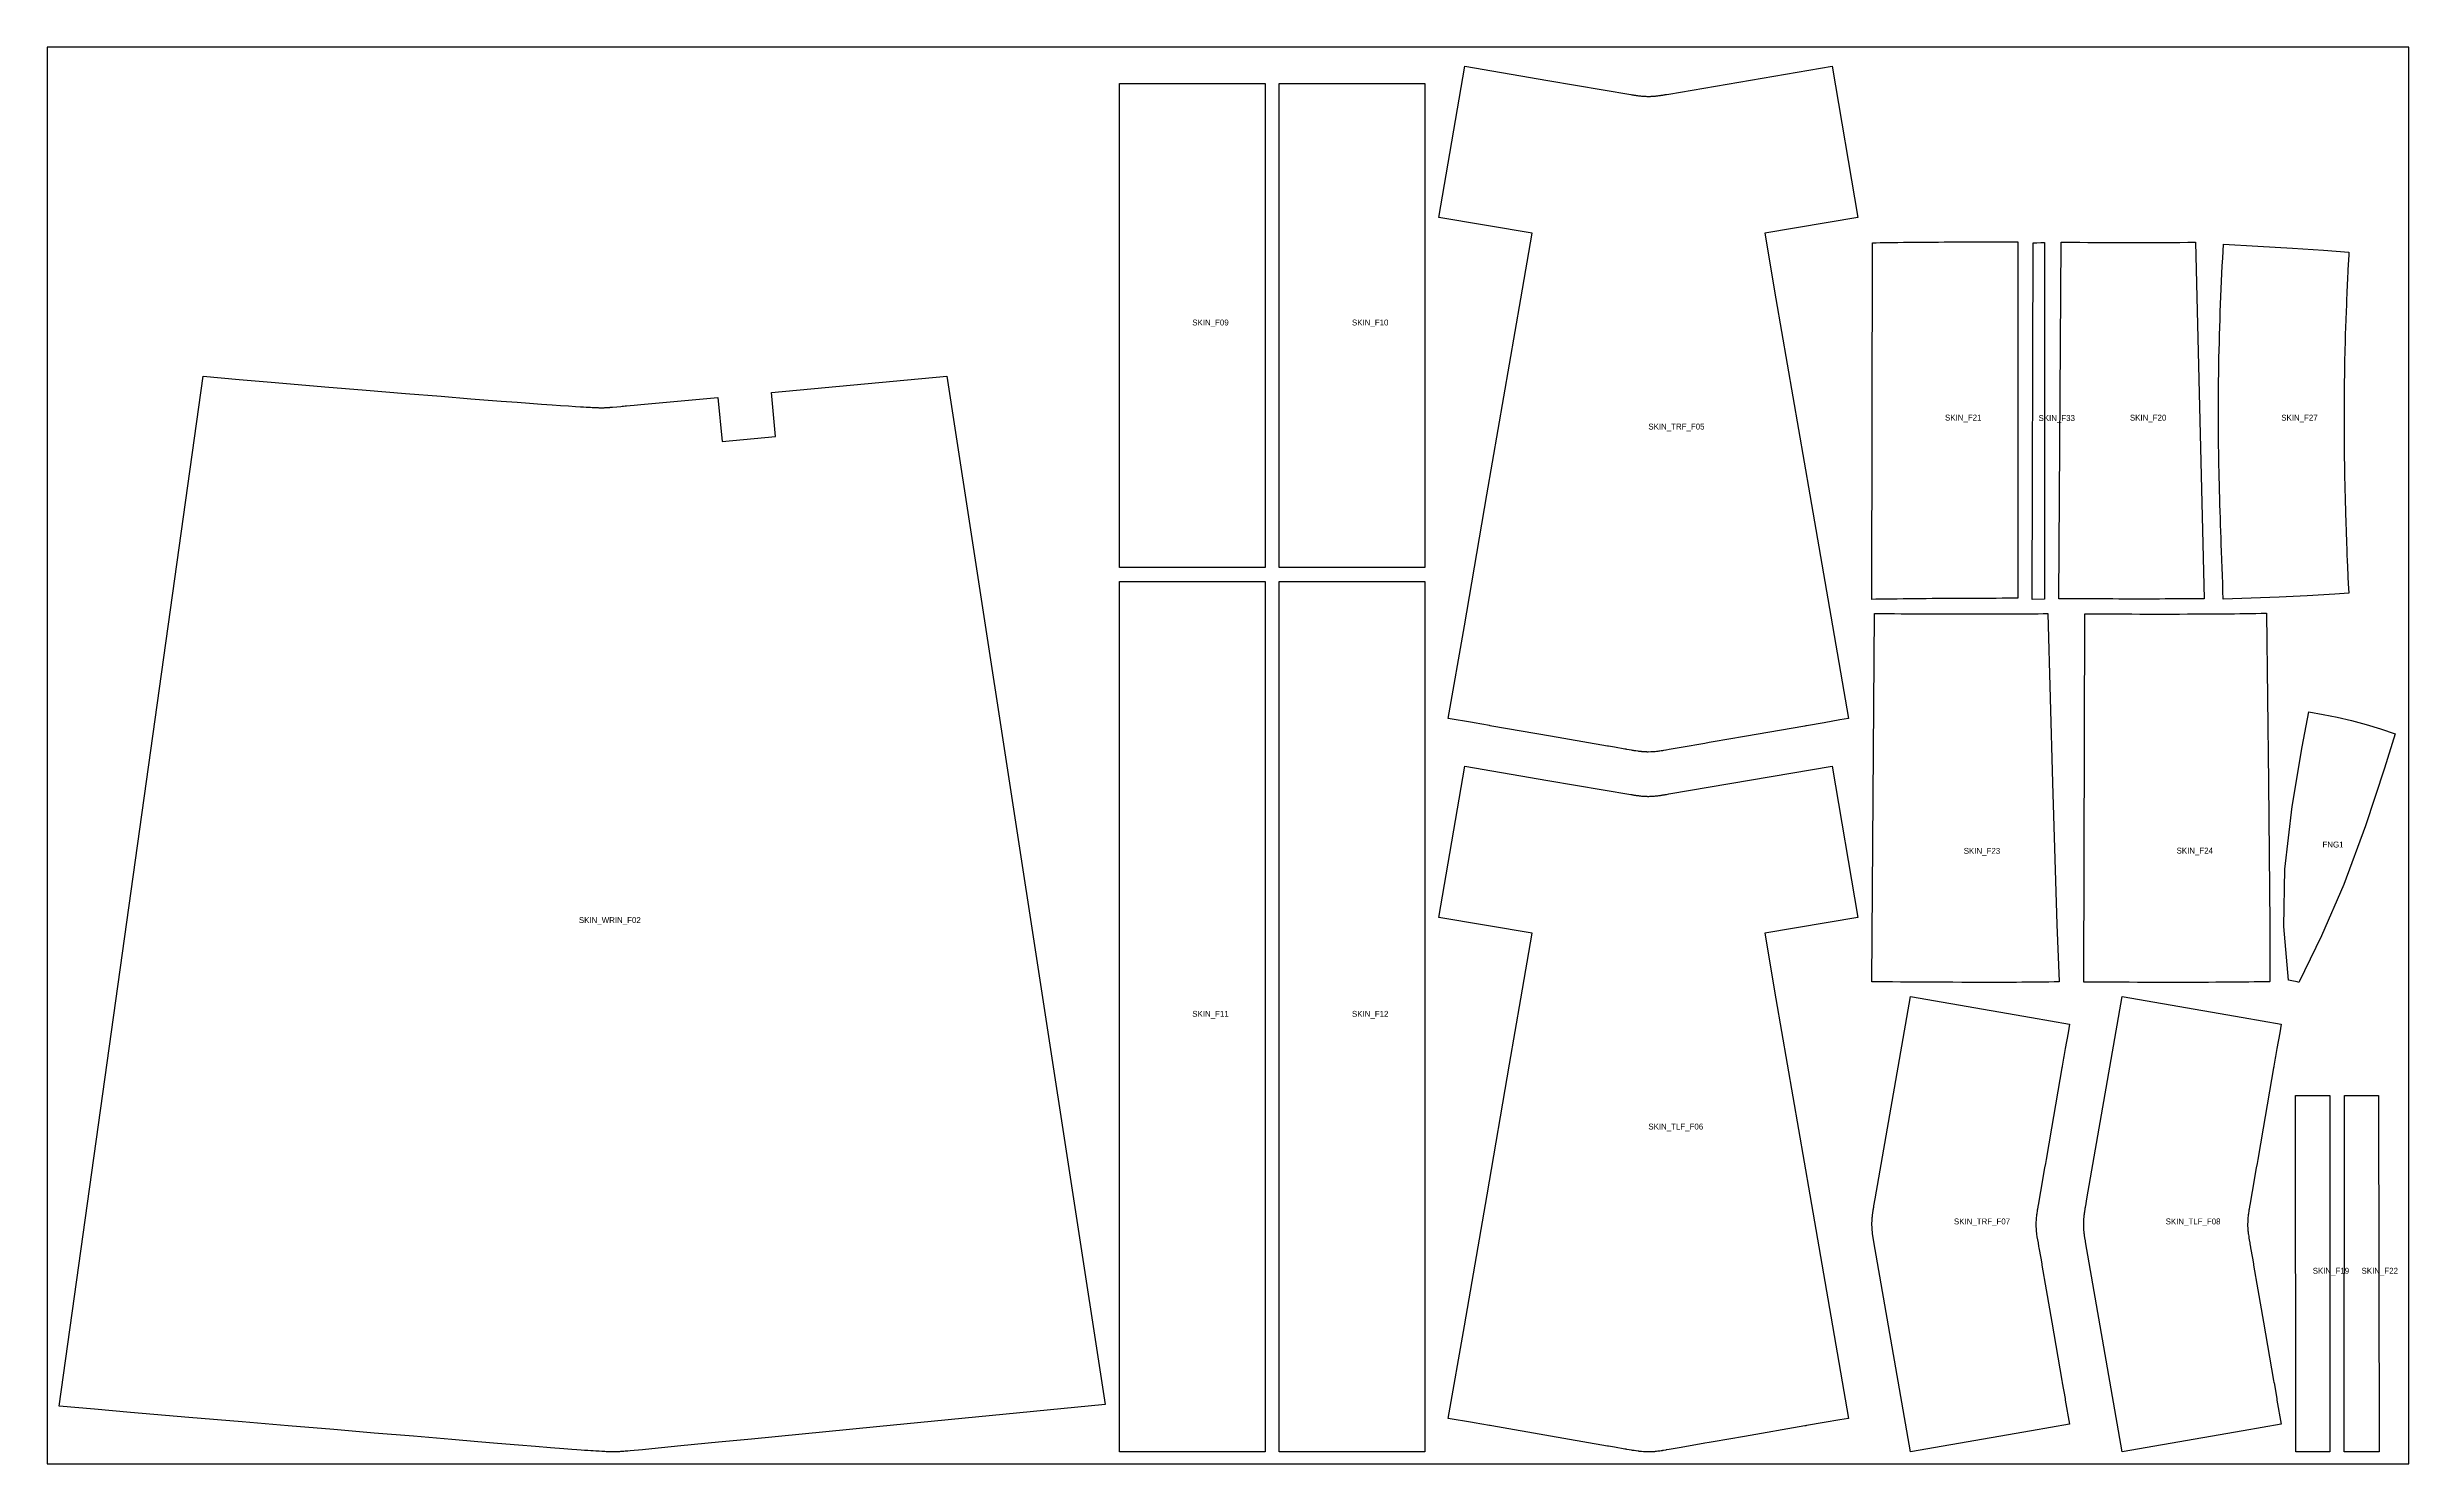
# Model space of a CAD drawing. Header units: millimetres. Extents: x 0 to 1000, y 0 to 600.
import ezdxf

# ---------------------------------------------------------------- set-up
doc = ezdxf.new("R2010")
doc.units = ezdxf.units.MM
for name, color, linetype in [('CUT', 7, 'Continuous'), ('MARK', 3, 'Continuous'), ('STOCK_REFERENCE_DO_NOT_CUT', 8, 'Continuous')]:
    doc.layers.add(name, color=color, linetype=linetype)

msp = doc.modelspace()

# ---------------------------------------------------------------- linework, layer by layer
at = {"layer": 'CUT'}
for points in [[(736.76137, 465.77084), (746.32852, 410.36258), (755.91177, 354.95312), (762.72558, 315.69608), (759.0844, 315.06556), (752.40681, 313.90492), (749.11085, 313.33446), (748.3154, 313.19642), (745.01902, 312.62753), (744.6213, 312.55858), (744.22359, 312.48989), (718.73009, 308.06951), (705.4262, 305.76283), (703.75518, 305.47265), (701.88651, 305.14844), (691.9095, 303.41695), (688.56103, 302.83502), (686.80688, 302.53018), (685.58947, 302.31921), (685.40945, 302.28813), (684.38104, 302.11326), (683.93776, 302.03749), (683.80869, 302.01573), (683.44707, 301.95892), (682.89766, 301.87375), (682.43132, 301.80752), (681.99393, 301.75343), (681.42425, 301.67948), (680.85751, 301.62327), (680.61433, 301.59811), (679.79049, 301.53652), (679.68856, 301.52924), (679.63105, 301.52639), (679.03738, 301.49799), (678.03529, 301.48202), (677.99878, 301.48249), (677.67515, 301.48), (677.54038, 301.48183), (677.31529, 301.48643), (677.06924, 301.49362), (676.80229, 301.50437), (676.71628, 301.50716), (676.70879, 301.50752), (676.55199, 301.51514), (676.5445, 301.51551), (676.29677, 301.53305), (676.17922, 301.53957), (675.98396, 301.55135), (675.10889, 301.62155), (675.06124, 301.62604), (675.0524, 301.62688), (674.99424, 301.63268), (674.93618, 301.63888), (674.15806, 301.72779), (673.92614, 301.75578), (673.67741, 301.7902), (672.76832, 301.92159), (672.71827, 301.92887), (672.69021, 301.93343), (672.01394, 302.04222), (671.69683, 302.09513), (671.31327, 302.16047), (670.91376, 302.2296), (668.84912, 302.58932), (668.5393, 302.64331), (668.01479, 302.73445), (663.64601, 303.4939), (661.18492, 303.9216), (661.01401, 303.9513), (660.67505, 304.01011), (650.26898, 305.81291), (636.52391, 308.19772), (611.76216, 312.49474), (610.96672, 312.63251), (610.76785, 312.66696), (604.17657, 313.80847), (603.55933, 313.9155), (593.25966, 315.70649), (600.07881, 354.96035), (609.67292, 410.36328), (619.23858, 465.77317), (624.00232, 493.47438), (628.74407, 521.1779), (589.312, 527.88515), (600.23401, 591.95994), (635.43159, 585.95515), (670.62287, 579.95332), (670.9382, 579.90029), (671.25365, 579.84802), (671.56913, 579.79594), (671.88472, 579.74468), (672.20047, 579.6944), (672.51646, 579.64555), (672.83271, 579.59835), (673.14918, 579.55274), (673.46589, 579.5089), (673.78289, 579.46729), (674.10022, 579.42815), (674.41787, 579.39134), (674.7358, 579.3569), (675.05399, 579.32518), (675.37244, 579.29647), (675.69111, 579.27078), (676.00999, 579.24802), (676.32914, 579.22868), (676.6485, 579.21244), (676.96804, 579.19958), (677.28768, 579.19018), (677.60738, 579.18415), (677.92706, 579.18137), (678.24674, 579.18246), (678.56644, 579.18683), (678.88612, 579.19461), (679.20572, 579.20588), (679.56065, 579.2224), (679.90539, 579.24212), (680.25538, 579.26623), (680.59085, 579.29275), (680.96328, 579.32626), (681.3354, 579.36368), (681.70716, 579.40458), (682.0785, 579.44893), (682.41234, 579.4918), (682.74921, 579.53754), (683.08573, 579.58537), (683.42199, 579.63517), (683.79529, 579.69259), (684.16822, 579.75203), (684.50365, 579.80677), (684.83891, 579.86258), (685.11476, 579.9092), (685.39058, 579.95629), (685.72061, 580.0122), (686.68477, 580.17586), (755.77227, 591.95994), (766.68841, 527.88474), (727.25727, 521.17502), (732.0002, 493.47149)], [(454.055, 584.65), (458.16357, 584.65), (462.27214, 584.65), (466.38071, 584.65), (470.48929, 584.65), (474.59786, 584.65), (478.70643, 584.65), (482.815, 584.65), (486.92357, 584.65), (491.03214, 584.65), (495.14071, 584.65), (499.24929, 584.65), (503.35786, 584.65), (507.46643, 584.65), (511.575, 584.65), (515.68357, 584.65), (515.68357, 379.65), (511.575, 379.65), (507.46643, 379.65), (503.35786, 379.65), (499.24929, 379.65), (495.14071, 379.65), (491.03214, 379.65), (486.92357, 379.65), (482.815, 379.65), (478.70643, 379.65), (474.59786, 379.65), (470.48929, 379.65), (466.38071, 379.65), (462.27214, 379.65), (458.16357, 379.65), (454.055, 379.65)], [(521.683, 584.65), (525.79157, 584.65), (529.90014, 584.65), (534.00871, 584.65), (538.11729, 584.65), (542.22586, 584.65), (546.33443, 584.65), (550.443, 584.65), (554.55157, 584.65), (558.66014, 584.65), (562.76871, 584.65), (566.87729, 584.65), (570.98586, 584.65), (575.09443, 584.65), (579.203, 584.65), (583.31157, 584.65), (583.31157, 379.65), (579.203, 379.65), (575.09443, 379.65), (570.98586, 379.65), (566.87729, 379.65), (562.76871, 379.65), (558.66014, 379.65), (554.55157, 379.65), (550.443, 379.65), (546.33443, 379.65), (542.22586, 379.65), (538.11729, 379.65), (534.00871, 379.65), (529.90014, 379.65), (525.79157, 379.65), (521.683, 379.65)], [(772.688, 366.13), (772.8779, 517.18085), (774.52818, 517.20659), (776.17833, 517.23203), (778.65749, 517.26606), (781.12791, 517.30029), (783.58744, 517.3307), (786.0392, 517.35909), (788.48732, 517.38541), (790.93584, 517.40996), (793.38953, 517.43325), (795.85342, 517.45275), (798.32872, 517.47028), (800.79885, 517.48664), (803.25404, 517.50137), (805.70122, 517.51561), (808.14728, 517.52679), (810.59885, 517.53695), (813.06189, 517.54576), (815.53332, 517.5524), (818.00429, 517.55838), (820.46636, 517.56335), (822.91861, 517.56758), (825.36604, 517.57044), (827.91991, 517.57286), (831.193, 517.57461), (834.48793, 517.57858), (834.48793, 366.58617), (831.17886, 366.5784), (827.89137, 366.57178), (825.32963, 366.5641), (822.87187, 366.55723), (820.40931, 366.54947), (817.93659, 366.54093), (815.45482, 366.53149), (812.97274, 366.5222), (810.49904, 366.51112), (808.03683, 366.4984), (805.58026, 366.48462), (803.12288, 366.46918), (800.65768, 366.45222), (798.17746, 366.4339), (795.69185, 366.41248), (793.21683, 366.39026), (790.75161, 366.36672), (788.29192, 366.34109), (785.83355, 366.31391), (783.37204, 366.28456), (780.90282, 366.2538), (778.42198, 366.21759), (775.93232, 366.18095), (774.31022, 366.15646)], [(845.76558, 517.26137), (845.76558, 366.20816), (840.488, 366.13), (840.88962, 517.18875), (842.51495, 517.21192), (844.14028, 517.23614)], [(852.77489, 517.39778), (854.24099, 517.3912), (855.70708, 517.38473), (858.2716, 517.37154), (860.65109, 517.36193), (864.04164, 517.34961), (867.0446, 517.33803), (869.40087, 517.33012), (871.87179, 517.32296), (874.23906, 517.31678), (877.5616, 517.31042), (880.51535, 517.30636), (882.88303, 517.30558), (885.41549, 517.3057), (887.94599, 517.30777), (890.30762, 517.3102), (893.323, 517.31556), (895.69808, 517.32204), (898.19006, 517.33029), (900.68292, 517.34083), (903.06007, 517.35203), (906.37583, 517.37396), (909.70245, 517.39778), (913.37911, 366.39359), (910.0843, 366.36384), (906.81096, 366.3408), (904.25707, 366.32324), (901.80961, 366.31001), (899.35735, 366.29878), (896.89509, 366.28998), (894.4239, 366.28287), (891.95225, 366.2779), (889.48903, 366.27524), (887.03725, 366.274), (884.59097, 366.27446), (882.14362, 366.2773), (879.68818, 366.28114), (877.21781, 366.287), (874.74228, 366.29363), (872.27821, 366.30195), (869.82435, 366.31144), (867.37568, 366.3214), (864.9275, 366.33254), (862.47567, 366.34502), (860.01617, 366.35763), (857.54574, 366.37174), (855.06683, 366.3876), (853.41648, 366.39524), (851.766, 366.40479)], [(936.15223, 515.7353), (950.80358, 514.85626), (963.84825, 513.98048), (974.61289, 513.2022), (974.57692, 512.46303), (974.5573, 512.03967), (974.21527, 505.67158), (974.01383, 501.40644), (973.94503, 499.93964), (973.74732, 495.52915), (973.65006, 493.21761), (973.619, 492.38436), (973.56981, 490.97028), (973.33535, 484.75783), (973.21934, 481.1924), (973.13754, 478.66933), (973.08691, 476.92487), (973.072, 476.40865), (973.0365, 475.05257), (972.94957, 471.61584), (972.93264, 470.90394), (972.85491, 467.42844), (972.85313, 467.28573), (972.85285, 467.25488), (972.80853, 464.9539), (972.75795, 461.69731), (972.70055, 457.87589), (972.67278, 455.01422), (972.63918, 450.86843), (972.60466, 444.86044), (972.60593, 444.17371), (972.60791, 442.63036), (972.60929, 439.70486), (972.60902, 439.47735), (972.60888, 438.79891), (972.61807, 436.87943), (972.62107, 436.32161), (972.63185, 434.67109), (972.63384, 433.80422), (972.67833, 428.41256), (972.69609, 426.19899), (972.70635, 425.79653), (972.7402, 423.38088), (972.78514, 420.87583), (972.84921, 417.24013), (972.88983, 415.26652), (972.93719, 412.8347), (973.03099, 409.14196), (973.07815, 407.2567), (973.17126, 404.34071), (973.24556, 401.90255), (973.30118, 399.56962), (973.33798, 398.28094), (973.45099, 395.45464), (973.63099, 389.72192), (973.7255, 387.7113), (973.82125, 385.34852), (973.94049, 382.00531), (974.0135, 380.47057), (974.25159, 375.5114), (974.39304, 372.82273), (974.61289, 368.72123), (968.71827, 368.31301), (956.90914, 367.58888), (945.08749, 367.01228), (933.25658, 366.59231), (921.43263, 366.274), (921.31761, 369.59377), (921.19937, 372.9135), (921.07621, 376.23328), (920.95937, 379.55346), (920.83859, 382.89744), (920.70089, 386.50091), (920.60867, 389.22126), (920.50843, 392.0554), (920.41031, 394.81758), (920.31004, 397.64174), (920.21226, 400.5103), (920.11786, 403.40551), (920.03191, 406.30794), (919.94542, 409.19711), (919.86804, 412.05522), (919.80075, 414.86488), (919.73462, 417.60809), (919.67531, 420.26619), (919.62485, 422.81894), (919.57323, 425.24543), (919.52619, 428.2562), (919.4779, 431.28894), (919.44865, 433.8839), (919.42043, 436.55044), (919.40629, 438.82562), (919.39437, 441.04234), (919.38208, 443.28943), (919.379, 445.53624), (919.38568, 448.79996), (919.4003, 452.06315), (919.42873, 455.32634), (919.47881, 458.5885), (919.5213, 461.84862), (919.57272, 465.10858), (919.63684, 468.36821), (919.70931, 471.62716), (919.7905, 474.88603), (919.87932, 478.1441), (919.97826, 481.40164), (920.08704, 484.6588), (920.20494, 487.91588), (920.32669, 491.17281), (920.45951, 494.42928), (920.59777, 497.68476), (920.74155, 500.94003), (920.89554, 504.19486), (921.05053, 507.44847), (921.20669, 510.70104), (921.3531, 513.61208), (921.50407, 516.5223)], [(306.6345, 453.74514), (380.97081, 460.62433), (448.05481, 25.10671), (351.19046, 15.66351), (298.18392, 10.47564), (284.26091, 9.11119), (268.26451, 7.546), (255.95929, 6.34751), (252.06177, 5.971), (246.83859, 5.47884), (245.90055, 5.39245), (245.25672, 5.334), (244.69166, 5.285), (244.18754, 5.24364), (243.68815, 5.20481), (243.23873, 5.17116), (242.71977, 5.13413), (242.275, 5.10452), (241.86013, 5.07859), (241.48789, 5.0572), (241.17085, 5.04115), (240.8845, 5.02874), (240.71779, 5.02226), (240.54458, 5.0162), (240.37217, 5.01058), (240.26562, 5.00792), (240.13148, 5.0052), (239.99488, 5.00298), (239.85588, 5.00132), (239.71451, 5.0003), (239.57097, 5), (239.42543, 5.00051), (239.27787, 5.00166), (239.12816, 5.00339), (238.97577, 5.00551), (238.8203, 5.00855), (238.66144, 5.01324), (238.49887, 5.01855), (238.27607, 5.02635), (238.01688, 5.03604), (237.74834, 5.0468), (237.46934, 5.05948), (237.07949, 5.07915), (236.61409, 5.10507), (236.12185, 5.13267), (234.87497, 5.20659), (233.74376, 5.27595), (232.3111, 5.36492), (231.2443, 5.43303), (230.24979, 5.49987), (228.94152, 5.59257), (227.57547, 5.69189), (226.07815, 5.80308), (224.26313, 5.9397), (222.11837, 6.10377), (218.76228, 6.36602), (213.07473, 6.81757), (206.71931, 7.33122), (199.51802, 7.92029), (190.67355, 8.65279), (182.37726, 9.34452), (171.28394, 10.27465), (155.15991, 11.62932), (138.45555, 13.03611), (121.32224, 14.48241), (101.96637, 16.11785), (82.57315, 17.76111), (60.00118, 19.67266), (35.2123, 21.77776), (20.06284, 23.06668), (5, 24.34904), (66.03657, 460.62433), (81.28456, 459.30566), (96.52509, 457.99936), (117.57445, 456.20968), (135.04594, 454.74029), (151.70914, 453.36097), (166.80774, 452.1355), (179.40577, 451.13468), (192.22992, 450.12332), (199.04912, 449.59954), (204.18777, 449.21513), (209.32418, 448.83676), (213.87343, 448.51299), (217.28397, 448.27541), (220.69967, 448.04631), (223.74832, 447.84843), (225.78971, 447.71969), (227.15146, 447.63754), (228.17018, 447.57908), (229.07598, 447.52963), (230.08934, 447.47734), (230.76788, 447.44343), (231.4273, 447.41255), (232.31937, 447.37333), (232.8613, 447.35284), (233.26663, 447.33748), (233.62787, 447.32467), (233.86992, 447.31727), (234.05172, 447.31249), (234.21341, 447.30903), (234.3348, 447.30676), (234.45641, 447.3048), (234.57832, 447.30337), (234.70032, 447.30269), (234.82219, 447.3025), (234.94381, 447.30277), (235.06512, 447.30378), (235.18623, 447.30552), (235.29218, 447.3077), (235.40965, 447.31094), (235.55542, 447.31566), (235.8454, 447.32658), (236.13346, 447.33885), (236.42132, 447.35292), (236.74253, 447.36965), (237.06116, 447.38769), (237.30051, 447.40147), (237.53921, 447.41655), (237.77016, 447.43242), (237.96041, 447.44606), (238.17156, 447.46221), (238.4063, 447.48086), (238.69589, 447.50471), (238.98382, 447.5292), (239.42112, 447.56729), (241.17971, 447.72372), (242.9402, 447.88252), (243.51302, 447.9347), (244.08612, 447.98779), (244.66163, 448.04108), (245.36085, 448.10497), (246.87702, 448.24601), (248.52293, 448.40107), (251.35691, 448.66228), (262.2291, 449.66225), (283.9864, 451.65409), (285.76406, 432.97908), (308.44788, 435.17846)], [(454.055, 5), (454.055, 373.65), (458.16357, 373.65), (462.27214, 373.65), (466.38071, 373.65), (470.48929, 373.65), (474.59786, 373.65), (478.70643, 373.65), (482.815, 373.65), (486.92357, 373.65), (491.03214, 373.65), (495.14071, 373.65), (499.24929, 373.65), (503.35786, 373.65), (507.46643, 373.65), (511.575, 373.65), (515.68357, 373.65), (515.68357, 5), (511.575, 5), (507.46643, 5), (503.35786, 5), (499.24929, 5), (495.14071, 5), (491.03214, 5), (486.92357, 5), (482.815, 5), (478.70643, 5), (474.59786, 5), (470.48929, 5), (466.38071, 5), (462.27214, 5), (458.16357, 5)], [(583.31157, 5), (579.203, 5), (575.09443, 5), (570.98586, 5), (566.87729, 5), (562.76871, 5), (558.66014, 5), (554.55157, 5), (550.443, 5), (546.33443, 5), (542.22586, 5), (538.11729, 5), (534.00871, 5), (529.90014, 5), (525.79157, 5), (521.683, 5), (521.683, 373.65), (525.79157, 373.65), (529.90014, 373.65), (534.00871, 373.65), (538.11729, 373.65), (542.22586, 373.65), (546.33443, 373.65), (550.443, 373.65), (554.55157, 373.65), (558.66014, 373.65), (562.76871, 373.65), (566.87729, 373.65), (570.98586, 373.65), (575.09443, 373.65), (579.203, 373.65), (583.31157, 373.65)], [(777.40561, 360.10649), (780.088, 360.09102), (782.21093, 360.07885), (785.04962, 360.06234), (788.3336, 360.04414), (791.69899, 360.02534), (795.13437, 360.00794), (798.62786, 359.99176), (802.1673, 359.97804), (805.74033, 359.96663), (809.33452, 359.95625), (812.93779, 359.94974), (816.53605, 359.94466), (820.11382, 359.9452), (823.66155, 359.9474), (827.17134, 359.95522), (830.63727, 359.96668), (834.05539, 359.98439), (837.42308, 360.00826), (840.41022, 360.03622), (843.06518, 360.06663), (845.13353, 360.09355), (847.18983, 360.12263), (849.12415, 288.36459), (850.9469, 228.35037), (851.94547, 204.23052), (851.95431, 204.17739), (851.96251, 204.13946), (851.97764, 204.10929), (849.77737, 204.06621), (847.56775, 204.03079), (845.34207, 204.00182), (843.09539, 203.97722), (840.82407, 203.95609), (838.52575, 203.9383), (836.19912, 203.92367), (833.84391, 203.91172), (831.46057, 203.90315), (829.0499, 203.89714), (825.79563, 203.894), (822.08502, 203.89438), (818.33028, 203.89945), (814.54193, 203.90775), (810.73502, 203.91889), (806.92578, 203.93408), (803.12792, 203.9502), (799.35596, 203.96853), (795.62434, 203.98827), (791.9475, 204.00912), (788.33954, 204.03083), (784.81402, 204.0528), (781.38742, 204.07736), (778.08051, 204.10144), (775.85326, 204.1178), (773.68797, 204.13395), (772.688, 204.14115), (773.81033, 360.12983), (774.8103, 360.12263)], [(863.86754, 359.97914), (865.44409, 359.97532), (867.01362, 359.97322), (869.97504, 359.96562), (872.9232, 359.95746), (876.06377, 359.94953), (879.41847, 359.94233), (882.78821, 359.93635), (886.17263, 359.9301), (889.54656, 359.92563), (892.90301, 359.92376), (896.25215, 359.92259), (899.59941, 359.92467), (902.94957, 359.92805), (906.31211, 359.93458), (909.6958, 359.94536), (913.07789, 359.95784), (916.44544, 359.97661), (919.43134, 359.99625), (921.67218, 360.01392), (923.91899, 360.03419), (926.17561, 360.05803), (928.4395, 360.08465), (930.69719, 360.11462), (932.94183, 360.14884), (935.18175, 360.1861), (937.42807, 360.22758), (939.69353, 360.27399), (940.55097, 288.49449), (941.12307, 228.45669), (941.12307, 204.31586), (941.11679, 204.26237), (941.11025, 204.22412), (941.09638, 204.19335), (938.91341, 204.14732), (936.72106, 204.10772), (934.51364, 204.07227), (932.2852, 204.04052), (930.03209, 204.01297), (927.75246, 203.98932), (925.44557, 203.96882), (923.11106, 203.9515), (920.74878, 203.93714), (918.35927, 203.92541), (915.13322, 203.91331), (911.45406, 203.90315), (907.73022, 203.89723), (903.9732, 203.894), (900.19703, 203.89546), (896.41709, 203.89944), (892.6477, 203.90432), (888.90254, 203.90948), (885.19535, 203.91692), (881.54025, 203.92688), (877.95103, 203.93736), (874.44177, 203.94808), (871.0255, 203.95957), (867.72479, 203.97167), (865.50036, 203.97992), (863.33699, 203.98858), (862.337, 203.99198), (862.86754, 359.98254)], [(949.04555, 204.88187), (947.123, 227.62385), (947.53285, 251.84051), (950.59987, 278.37421), (954.92192, 303.62204), (957.71057, 318.52605), (963.71642, 317.38583), (969.74498, 316.17172), (975.80999, 314.80233), (981.90807, 313.19618), (988.03164, 311.32235), (994.18023, 309.20694), (989.70341, 294.64885), (981.74459, 270.23503), (972.51845, 245.3237), (963.07712, 223.60382), (953.44644, 203.894), (952.7259, 204.19701), (951.96748, 204.32472), (951.21289, 204.39399), (950.47158, 204.49562), (949.74963, 204.66339)], [(736.76204, 169.291), (746.32885, 113.88286), (755.91315, 58.47409), (762.72798, 19.2174), (759.08672, 18.58683), (752.40923, 17.426), (749.11327, 16.85552), (748.31782, 16.71745), (745.02143, 16.14863), (744.62371, 16.07967), (744.22601, 16.01099), (718.73249, 11.59035), (705.42859, 9.28353), (703.75758, 8.99332), (701.88891, 8.66907), (691.91194, 6.93737), (688.56348, 6.35534), (686.80935, 6.05045), (685.59194, 5.83945), (685.41192, 5.80837), (684.38352, 5.63347), (683.94024, 5.55768), (683.81118, 5.53592), (683.44955, 5.4791), (682.90015, 5.39391), (682.43381, 5.32767), (681.99642, 5.27357), (681.42675, 5.19959), (680.86001, 5.14337), (680.61683, 5.1182), (679.793, 5.05659), (679.69106, 5.04931), (679.63356, 5.04645), (679.03988, 5.01803), (678.03779, 5.00203), (678.00129, 5.0025), (677.67765, 5), (677.54288, 5.00183), (677.31779, 5.00642), (677.07174, 5.0136), (676.8048, 5.02434), (676.71878, 5.02713), (676.71129, 5.02749), (676.55449, 5.0351), (676.547, 5.03548), (676.29928, 5.05301), (676.18173, 5.05953), (675.98646, 5.0713), (675.11139, 5.14147), (675.06374, 5.14595), (675.0549, 5.1468), (674.99674, 5.1526), (674.93868, 5.15879), (674.16055, 5.24769), (673.92863, 5.27567), (673.67991, 5.31007), (672.77082, 5.44144), (672.72076, 5.44872), (672.6927, 5.45328), (672.01643, 5.56204), (671.69932, 5.61495), (671.31575, 5.68028), (670.91625, 5.74939), (668.85159, 6.10906), (668.54178, 6.16303), (668.01726, 6.25416), (663.64846, 7.01352), (661.18735, 7.44116), (661.01645, 7.47085), (660.67748, 7.52966), (650.27141, 9.33229), (636.52636, 11.71701), (611.76459, 16.01383), (610.96915, 16.15161), (610.77029, 16.18605), (604.17898, 17.32756), (603.56176, 17.43458), (593.26238, 19.2253), (600.08118, 58.47959), (609.67554, 113.88256), (619.2389, 169.29262), (624.00209, 196.99422), (628.74403, 224.69804), (589.312, 231.40545), (600.23403, 295.48022), (635.43163, 289.47546), (670.62293, 283.47369), (670.93825, 283.42066), (671.25371, 283.36839), (671.56918, 283.31631), (671.88478, 283.26506), (672.20053, 283.21477), (672.51652, 283.16592), (672.83277, 283.11873), (673.14924, 283.07311), (673.46595, 283.02927), (673.78296, 282.98766), (674.10029, 282.94852), (674.41793, 282.91172), (674.73586, 282.87727), (675.05406, 282.84556), (675.3725, 282.81684), (675.69117, 282.79116), (676.01006, 282.7684), (676.3292, 282.74905), (676.64856, 282.73282), (676.9681, 282.71995), (677.28775, 282.71056), (677.60744, 282.70453), (677.92712, 282.70174), (678.2468, 282.70283), (678.56651, 282.7072), (678.88619, 282.71498), (679.20579, 282.72626), (679.56071, 282.74278), (679.90546, 282.76249), (680.25545, 282.7866), (680.59092, 282.81312), (680.96335, 282.84663), (681.33546, 282.88405), (681.70723, 282.92495), (682.07857, 282.9693), (682.41241, 283.01217), (682.74927, 283.0579), (683.0858, 283.10573), (683.42205, 283.15554), (683.79536, 283.21295), (684.16829, 283.27239), (684.50372, 283.32714), (684.83898, 283.38294), (685.11483, 283.42957), (685.39065, 283.47666), (685.72068, 283.53257), (686.68484, 283.69622), (755.77235, 295.48022), (766.68841, 231.40501), (727.25726, 224.69536), (732.00039, 196.99183)], [(855.7063, 182.53818), (854.54526, 175.86066), (853.97459, 172.56474), (853.8365, 171.7693), (853.26742, 168.47295), (853.19844, 168.07523), (853.12972, 167.67753), (848.70778, 142.1843), (846.40028, 128.88055), (846.11, 127.20956), (845.78567, 125.3409), (844.05357, 115.364), (843.47143, 112.01556), (843.16648, 110.26143), (842.95544, 109.04404), (842.92435, 108.86402), (842.74942, 107.83562), (842.67362, 107.39234), (842.65185, 107.26328), (842.59502, 106.90166), (842.50982, 106.35225), (842.44356, 105.88592), (842.38944, 105.44853), (842.31545, 104.87886), (842.25921, 104.31212), (842.23404, 104.06894), (842.1724, 103.24511), (842.16511, 103.14317), (842.16225, 103.08567), (842.13382, 102.492), (842.11778, 101.48991), (842.11825, 101.4534), (842.11574, 101.12977), (842.11757, 100.995), (842.12216, 100.7699), (842.12933, 100.52385), (842.14006, 100.25691), (842.14285, 100.1709), (842.1432, 100.16341), (842.15081, 100.0066), (842.15119, 99.99912), (842.16871, 99.75139), (842.17523, 99.63384), (842.18699, 99.43857), (842.25713, 98.5635), (842.26162, 98.51585), (842.26247, 98.50701), (842.26826, 98.44885), (842.27445, 98.39079), (842.36332, 97.61266), (842.3913, 97.38074), (842.42569, 97.13201), (842.55703, 96.22291), (842.56431, 96.17286), (842.56887, 96.1448), (842.67761, 95.46853), (842.73051, 95.15141), (842.79583, 94.76784), (842.86492, 94.36833), (843.22453, 92.30367), (843.27849, 91.99385), (843.3696, 91.46933), (844.12879, 87.1005), (844.55633, 84.63938), (844.58602, 84.46848), (844.64481, 84.12951), (846.44697, 73.72333), (848.83094, 59.97812), (853.12644, 35.2161), (853.26416, 34.42065), (853.29859, 34.22179), (854.4397, 27.63043), (854.54669, 27.01318), (856.33705, 16.71341), (840.18221, 13.90803), (788.95478, 5), (781.22717, 49.47397), (773.49306, 93.94214), (773.44188, 94.23525), (773.39136, 94.52856), (773.34144, 94.82208), (773.29216, 95.11583), (773.24398, 95.40984), (773.19705, 95.70401), (773.15117, 95.9983), (773.10647, 96.29266), (773.06341, 96.5871), (773.02248, 96.88163), (772.98314, 97.1762), (772.94559, 97.47089), (772.9106, 97.76589), (772.87769, 98.06126), (772.8469, 98.35708), (772.81867, 98.65337), (772.79347, 98.95014), (772.7707, 99.24726), (772.75055, 99.54462), (772.73237, 99.84207), (772.71757, 100.13959), (772.70585, 100.43706), (772.69701, 100.73441), (772.69101, 101.03161), (772.688, 101.32869), (772.68859, 101.62572), (772.69266, 101.95582), (772.70123, 102.32279), (772.71509, 102.68995), (772.73298, 103.04676), (772.75202, 103.37306), (772.77652, 103.72535), (772.80006, 104.01498), (772.83099, 104.36209), (772.86399, 104.69894), (772.90085, 105.04057), (772.93879, 105.36472), (772.97949, 105.68849), (773.02252, 106.01209), (773.06795, 106.33558), (773.11571, 106.65896), (773.16441, 106.98239), (773.21527, 107.3056), (773.26786, 107.62855), (773.32152, 107.95127), (773.37593, 108.27374), (773.43864, 108.63949), (773.4875, 108.91594), (773.53733, 109.19222), (774.06436, 112.20704), (788.95412, 197.89371), (840.18125, 188.9845), (856.33705, 186.17933)], [(945.3554, 182.5374), (944.19426, 175.85997), (943.62362, 172.56404), (943.48552, 171.7686), (942.91654, 168.47223), (942.84757, 168.07452), (942.77886, 167.67681), (938.35704, 142.1835), (936.0496, 128.87971), (935.75931, 127.20871), (935.43497, 125.34006), (933.7028, 115.36317), (933.12062, 112.01474), (932.81565, 110.26062), (932.6046, 109.04322), (932.5735, 108.86321), (932.39855, 107.83481), (932.32275, 107.39154), (932.30098, 107.26247), (932.24414, 106.90085), (932.15893, 106.35145), (932.09266, 105.88512), (932.03854, 105.44773), (931.96454, 104.87806), (931.90829, 104.31132), (931.88312, 104.06814), (931.82146, 103.24431), (931.81417, 103.14238), (931.81131, 103.08487), (931.78287, 102.4912), (931.76682, 101.48911), (931.76729, 101.45261), (931.76477, 101.12897), (931.7666, 100.9942), (931.77118, 100.76911), (931.77835, 100.52306), (931.78907, 100.25612), (931.79186, 100.1701), (931.79222, 100.16261), (931.79982, 100.00581), (931.8002, 99.99832), (931.81772, 99.75059), (931.82423, 99.63304), (931.83599, 99.43778), (931.90612, 98.5627), (931.91061, 98.51505), (931.91145, 98.50621), (931.91725, 98.44805), (931.92344, 98.39), (932.0123, 97.61186), (932.04027, 97.37994), (932.07466, 97.13121), (932.20599, 96.22211), (932.21326, 96.17206), (932.21782, 96.144), (932.32655, 95.46772), (932.37944, 95.15061), (932.44476, 94.76704), (932.51385, 94.36753), (932.87342, 92.30286), (932.92738, 91.99304), (933.01848, 91.46852), (933.77764, 87.09968), (934.20516, 84.63856), (934.23485, 84.46766), (934.29364, 84.12869), (936.09578, 73.72253), (938.47986, 59.97737), (942.77553, 35.21539), (942.91328, 34.41995), (942.94771, 34.22108), (944.0889, 27.62972), (944.1959, 27.0125), (945.98614, 16.71304), (929.83117, 13.90756), (878.60353, 5), (870.87608, 49.47408), (863.14198, 93.94241), (863.09081, 94.23553), (863.04029, 94.52883), (862.99037, 94.82236), (862.94109, 95.11611), (862.89291, 95.41012), (862.84599, 95.70429), (862.8001, 95.99858), (862.75541, 96.29295), (862.71235, 96.58739), (862.67143, 96.88192), (862.63209, 97.17649), (862.59454, 97.47118), (862.55955, 97.76618), (862.52664, 98.06156), (862.49586, 98.35737), (862.46764, 98.65366), (862.44244, 98.95043), (862.41968, 99.24755), (862.39953, 99.54492), (862.38136, 99.84236), (862.36656, 100.13988), (862.35484, 100.43736), (862.346, 100.73471), (862.34001, 101.03191), (862.337, 101.32899), (862.33759, 101.62602), (862.34167, 101.95612), (862.35024, 102.32309), (862.36411, 102.69025), (862.382, 103.04706), (862.40104, 103.37336), (862.42555, 103.72565), (862.44909, 104.01528), (862.48002, 104.36238), (862.51303, 104.69923), (862.54989, 105.04087), (862.58784, 105.36501), (862.62854, 105.68878), (862.67157, 106.01238), (862.71701, 106.33587), (862.76477, 106.65925), (862.81347, 106.98267), (862.86434, 107.30588), (862.91693, 107.62883), (862.9706, 107.95155), (863.02501, 108.27402), (863.08771, 108.63977), (863.13658, 108.91622), (863.18642, 109.19249), (863.71345, 112.20729), (878.60349, 197.89368), (929.83044, 188.98399), (945.98614, 186.17864)], [(966.59191, 155.99968), (966.59191, 5), (963.26936, 5.00078), (959.94888, 5.00134), (956.05141, 5.00194), (952.15154, 5.00228), (951.987, 156.00196), (954.1835, 156.00214), (956.37857, 156.00205), (958.57052, 156.00185), (960.75762, 156.00146), (962.94218, 156.00094), (964.76454, 156.00042)], [(987.43614, 5.00097), (985.51087, 5.00046), (983.59108, 5.0002), (981.39782, 5.00003), (979.20174, 5), (977.00073, 5.00015), (974.79659, 5.00035), (972.591, 5.00081), (972.80273, 156.00055), (976.70323, 156.00031), (980.60126, 156.00029), (983.92224, 156.00031), (987.24534, 156.00055)]]:
    msp.add_lwpolyline(points, close=True, dxfattribs=at)
at = {"layer": 'STOCK_REFERENCE_DO_NOT_CUT'}
msp.add_lwpolyline([(0, 0), (1000, 0), (1000, 600), (0, 600)], close=True, dxfattribs=at)

# ---------------------------------------------------------------- texts
at = {"layer": 'MARK'}
for s, p in [('SKIN_F09', (484.86928, 482.15)), ('SKIN_F10', (552.49728, 482.15)), ('SKIN_TRF_F05', (678.00022, 438.06706)), ('SKIN_F21', (803.63558, 441.88351)), ('SKIN_F33', (843.22725, 441.69846)), ('SKIN_F20', (881.90595, 441.85519)), ('SKIN_F27', (945.99916, 441.83635)), ('SKIN_F23', (811.5568, 258.35748)), ('SKIN_F24', (901.67966, 258.47559)), ('FNG1', (963.46713, 261.03777)), ('SKIN_WRIN_F02', (225.1397, 229.0429)), ('SKIN_F11', (484.86928, 189.325)), ('SKIN_F12', (552.49728, 189.325)), ('SKIN_TLF_F06', (678.00128, 141.58693)), ('SKIN_TRF_F07', (807.40295, 101.39104)), ('SKIN_TLF_F08', (897.05197, 101.3908)), ('SKIN_F19', (959.33059, 80.50098)), ('SKIN_F22', (980.0188, 80.50063))]:
    msp.add_text(s, height=2.5, dxfattribs=at).set_placement(p)

doc.saveas('drawing.dxf')
